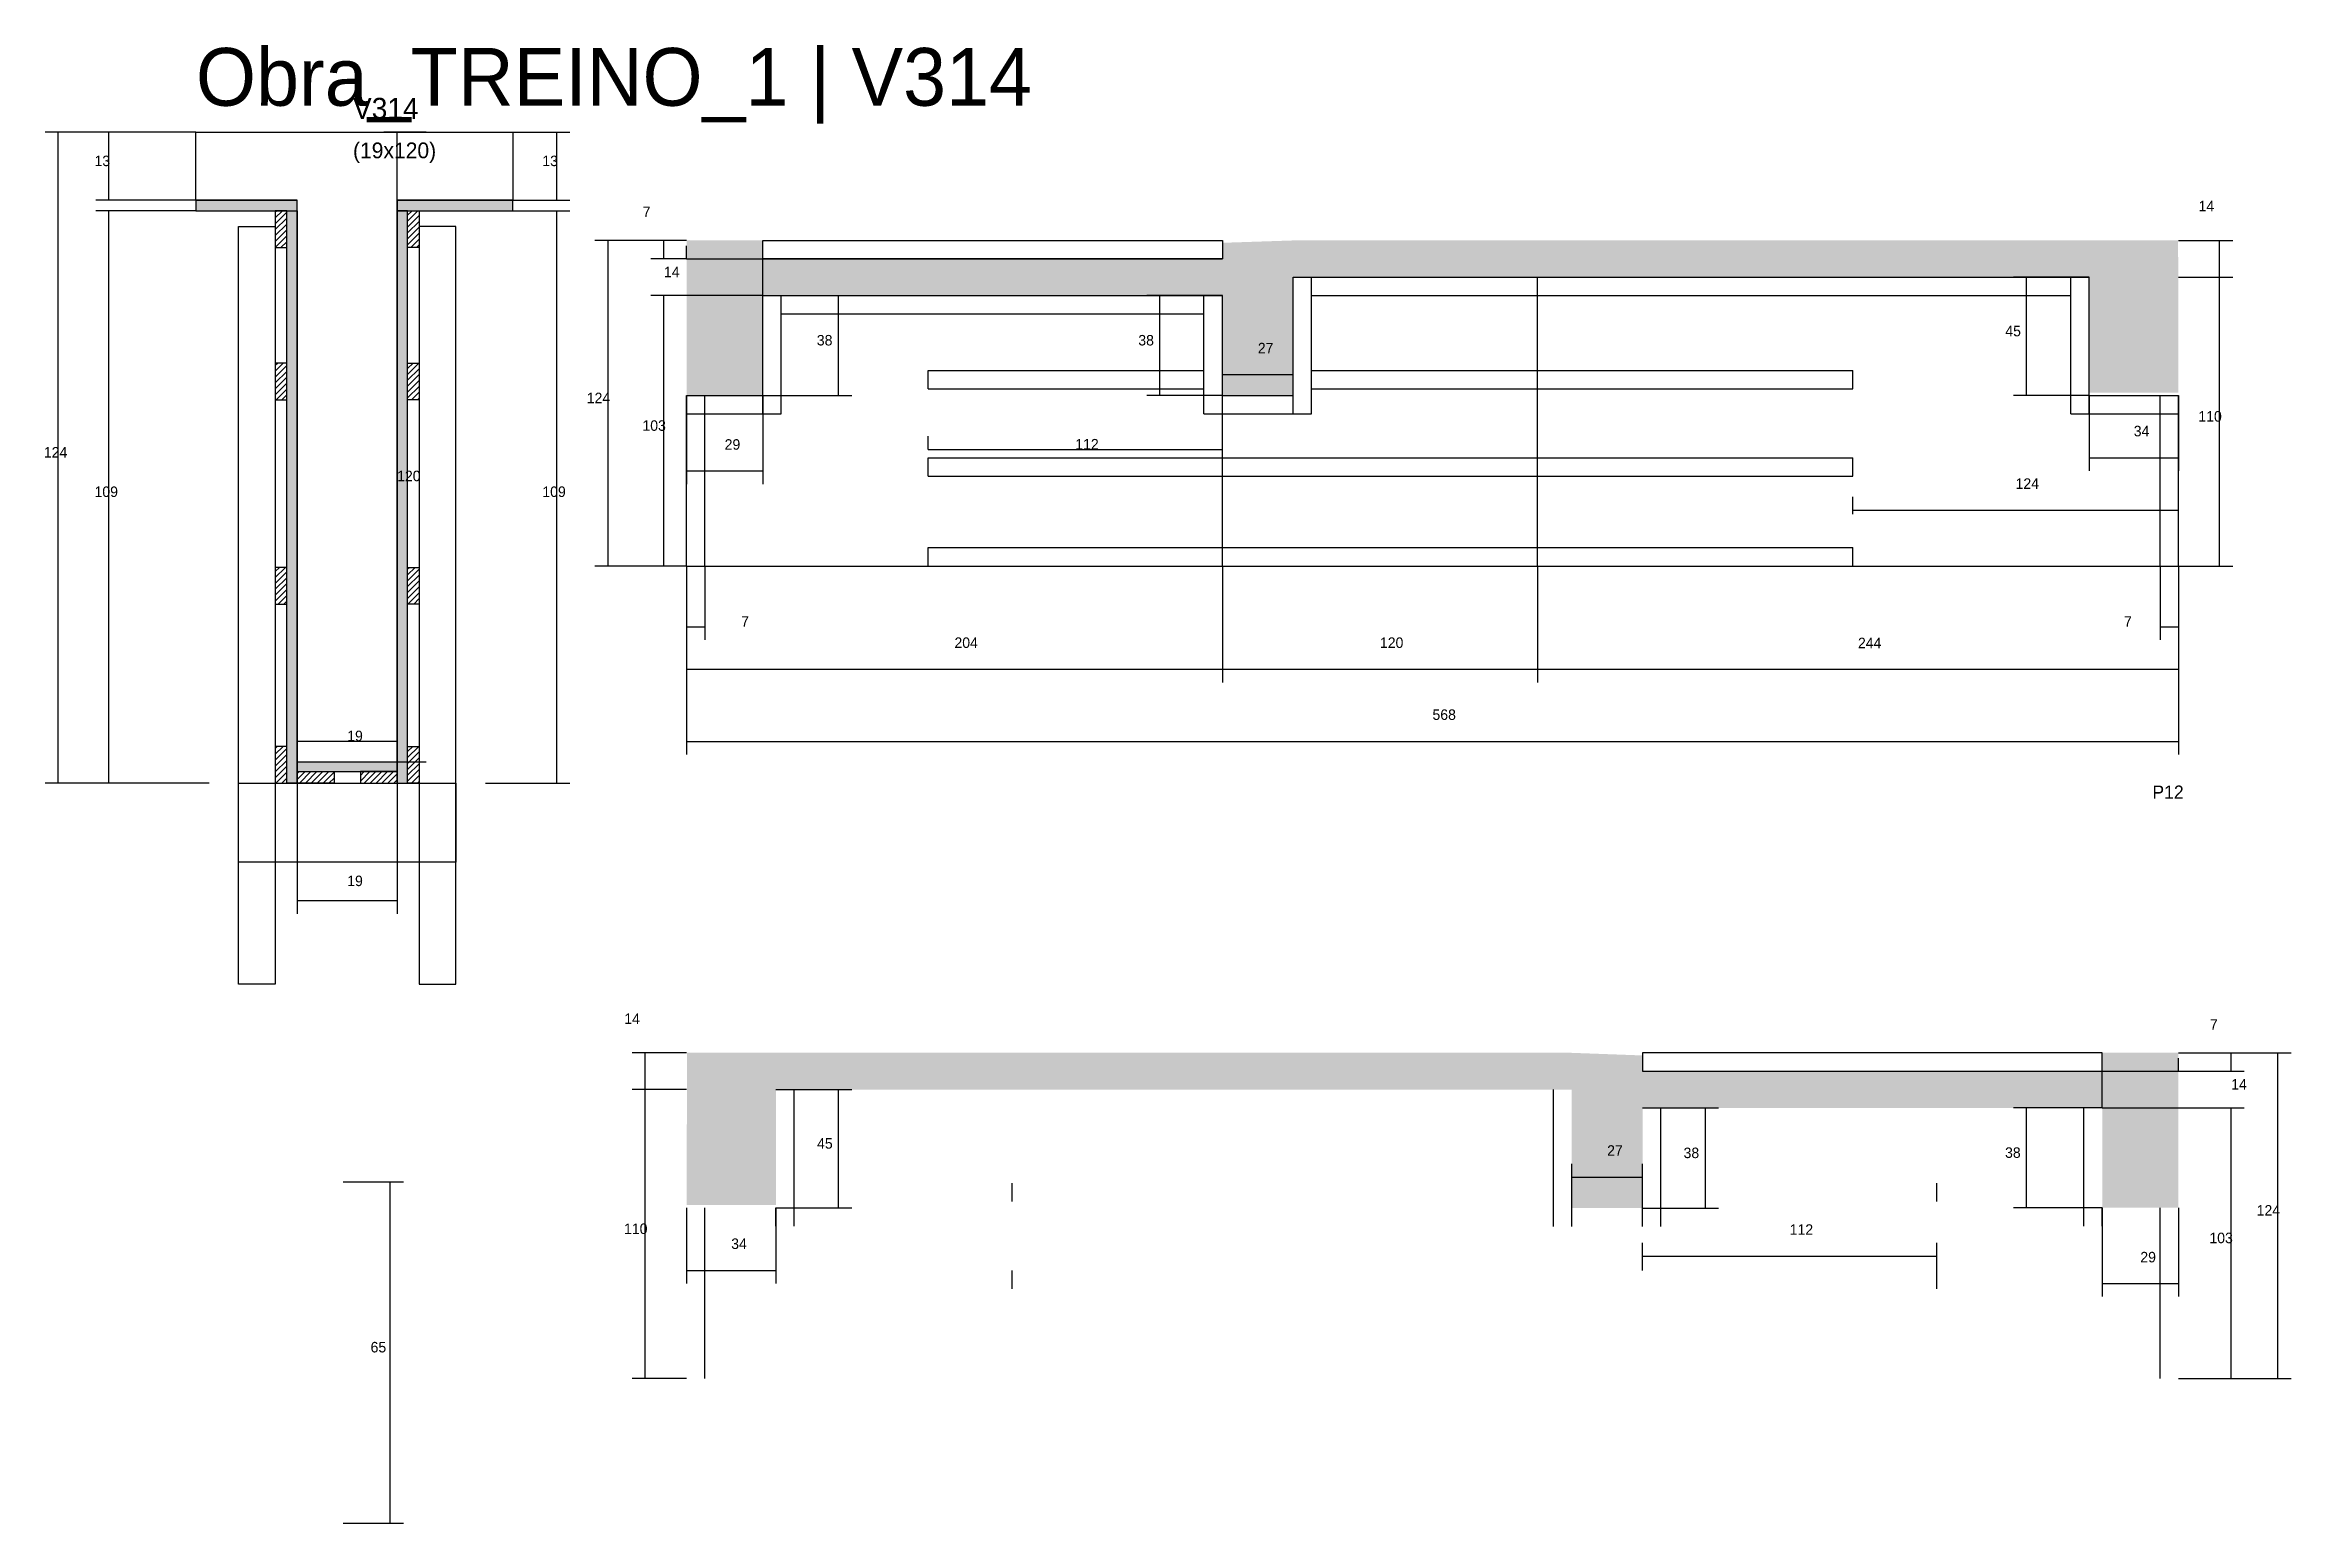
# Model space of a CAD drawing. Header units: metres. Extents: x -41 to 34840, y -36000 to 1848.
# Drawn here: x 8723 to 9578, y -600 to -37 of the extents above; entities that cross this region are included whole.
import ezdxf

# ---------------------------------------------------------------- set-up
doc = ezdxf.new("R2010")
doc.units = ezdxf.units.M
for name, color, linetype in [('CONCRETO', 251, 'Continuous'), ('COTA', 4, 'Continuous'), ('Cota Seção (2x)', 4, 'Continuous'), ('Hachura', 253, 'Continuous'), ('LABEL_ID', 3, 'Continuous'), ('Madeira', 126, 'Continuous'), ('NOMENCLATURA', 7, 'Continuous'), ('Painéis', 200, 'Continuous'), ('SARR_2.2x7', 40, 'Continuous'), ('SARR_3.5x7', 81, 'Continuous'), ('Texto Seção', 7, 'Continuous')]:
    doc.layers.add(name, color=color, linetype=linetype)

msp = doc.modelspace()

# ---------------------------------------------------------------- texts
at = {"layer": 'COTA'}
for s, p in [('13', (8741.4, -83)), ('13', (8911.9, -83)), ('7', (8950.1, -102.4)), ('14', (9542.5, -100.2)), ('14', (8958.2, -125.3)), ('110', (9542.4, -180.3)), ('103', (8950, -183.8)), ('124', (8722.1, -194)), ('109', (8741.4, -209)), ('109', (8911.9, -209)), ('7', (8987.6, -258.4)), ('7', (9514.1, -258.4)), ('120', (9230.8, -266.5)), ('244', (9412.8, -266.6)), ('19', (8837.6, -357.2)), ('14', (8943.1, -409.7)), ('7', (9546.8, -411.9)), ('14', (9554.9, -434.7)), ('110', (8943, -489.7)), ('103', (9546.6, -493.2)), ('65', (8846.5, -534.8))]:
    msp.add_text(s, height=4, dxfattribs=at).set_placement(p)
at = {"layer": 'Cota Seção (2x)'}
for s, p in [('45', (9468.9, -147.8)), ('38', (9016.4, -151.3)), ('38', (9138.8, -151.3)), ('27', (9184.3, -154.3)), ('124', (8928.8, -173.3)), ('29', (8981.3, -191)), ('112', (9114.8, -190.9)), ('34', (9517.8, -185.9)), ('120', (8856.6, -203)), ('124', (9472.8, -205.9)), ('204', (9068.8, -266.5)), ('568', (9250.8, -293.9)), ('19', (8837.6, -302)), ('45', (9016.5, -457.2)), ('27', (9317.3, -459.9)), ('38', (9346.4, -460.8)), ('38', (9468.8, -460.7)), ('124', (9564.6, -482.7)), ('112', (9386.8, -490)), ('34', (8983.8, -495.4)), ('29', (9520.3, -500.5))]:
    msp.add_text(s, height=4, dxfattribs=at).set_placement(p)
at = {"layer": 'LABEL_ID'}
msp.add_text('Obra_TREINO_1 | V314', height=22, dxfattribs=at).set_placement((8780, -60))
at = {"layer": 'NOMENCLATURA'}
msp.add_text('P12', height=5, dxfattribs=at).set_placement((9524.9, -323.9))
at = {"layer": 'Texto Seção'}
for s, height, p in [('V314', 8, (8839.8, -65)), ('(19x120)', 6, (8839.8, -80))]:
    msp.add_text(s, height=height, dxfattribs=at).set_placement(p)

# ---------------------------------------------------------------- hatches: boundary and pattern name
at = {"layer": 'COTA'}
h = msp.add_hatch(dxfattribs=at)
h.set_pattern_fill('AR-CONC', scale=0.03)
h.paths.add_polyline_path([(8995.8, -132.3), (9170.8, -132.3), (9170.8, -132.3), (9170.8, -170.3), (9170.8, -170.3), (9197.8, -170.3), (9197.8, -170.3), (9197.8, -111.3), (9197.8, -111.3), (9170.8, -112.2), (9170.8, -112.2), (9170.8, -118.3), (9170.8, -118.3), (8995.8, -118.3), (8995.8, -118.3), (8995.8, -111.3), (8995.8, -111.3), (8966.8, -111.3), (8966.8, -111.3), (8966.8, -170.3), (8966.8, -170.3), (8995.8, -170.3), (8995.8, -170.3), (8995.8, -132.3)])
h = msp.add_hatch(dxfattribs=at)
h.set_pattern_fill('AR-CONC', scale=0.03)
h.paths.add_polyline_path([(9197.8, -125.3), (9500.8, -125.3), (9500.8, -125.3), (9500.8, -169.3), (9500.8, -169.3), (9534.8, -169.3), (9534.8, -169.3), (9534.7, -111.3), (9534.7, -111.3), (9197.8, -111.3), (9197.8, -111.3), (9197.8, -125.3)])
h = msp.add_hatch(dxfattribs=at)
h.set_pattern_fill('AR-CONC', scale=0.03)
h.paths.add_polyline_path([(9303.8, -434.7), (9000.8, -434.7), (9000.8, -434.7), (9000.8, -478.7), (9000.8, -478.7), (8966.8, -478.7), (8966.8, -478.7), (8967, -420.7), (8967, -420.7), (9303.8, -420.7), (9303.8, -420.7), (9303.8, -434.7)])
h = msp.add_hatch(dxfattribs=at)
h.set_pattern_fill('AR-CONC', scale=0.03)
h.paths.add_polyline_path([(9505.8, -441.7), (9330.8, -441.7), (9330.8, -441.7), (9330.8, -479.8), (9330.8, -479.8), (9303.8, -479.8), (9303.8, -479.8), (9303.8, -420.7), (9303.8, -420.7), (9330.8, -421.7), (9330.8, -421.7), (9330.8, -427.7), (9330.8, -427.7), (9505.8, -427.7), (9505.8, -427.7), (9505.8, -420.7), (9505.8, -420.7), (9534.8, -420.7), (9534.8, -420.7), (9534.8, -479.7), (9534.8, -479.7), (9505.8, -479.7), (9505.8, -479.7), (9505.8, -441.7)])
at = {"layer": 'Hachura'}
h = msp.add_hatch(color=8, dxfattribs=at)
h.dxf.hatch_style = 1
h.paths.add_polyline_path([(8818.6, -100), (8818.6, -96), (8818.6, -96), (8780, -96), (8780, -96), (8780, -100), (8780, -100), (8818.6, -100)])
h = msp.add_hatch(dxfattribs=at)
h.set_pattern_fill('ANSI31', scale=0.5)
h.paths.add_polyline_path([(8810.2, -114), (8814.6, -114), (8814.6, -114), (8814.6, -100), (8814.6, -100), (8810.2, -100), (8810.2, -100), (8810.2, -114)])
h = msp.add_hatch(color=8, dxfattribs=at)
h.dxf.hatch_style = 1
h.paths.add_polyline_path([(8814.6, -100), (8818.6, -100), (8818.6, -100), (8818.6, -318), (8818.6, -318), (8814.6, -318), (8814.6, -318), (8814.6, -100)])
h = msp.add_hatch(color=8, dxfattribs=at)
h.dxf.hatch_style = 1
h.paths.add_polyline_path([(8900.6, -100), (8900.6, -96), (8900.6, -96), (8856.6, -96), (8856.6, -96), (8856.6, -100), (8856.6, -100), (8900.6, -100)])
h = msp.add_hatch(color=8, dxfattribs=at)
h.dxf.hatch_style = 1
h.paths.add_polyline_path([(8860.6, -98), (8856.6, -98), (8856.6, -98), (8856.6, -318), (8856.6, -318), (8860.6, -318), (8860.6, -318), (8860.6, -98)])
h = msp.add_hatch(dxfattribs=at)
h.set_pattern_fill('ANSI31', scale=0.5)
h.paths.add_polyline_path([(8865, -114), (8860.6, -114), (8860.6, -114), (8860.6, -100), (8860.6, -100), (8865, -100), (8865, -100), (8865, -114)])
h = msp.add_hatch(dxfattribs=at)
h.set_pattern_fill('ANSI31', scale=0.5)
h.paths.add_polyline_path([(8810.2, -172), (8814.6, -172), (8814.6, -172), (8814.6, -158), (8814.6, -158), (8810.2, -158), (8810.2, -158), (8810.2, -172)])
h = msp.add_hatch(dxfattribs=at)
h.set_pattern_fill('ANSI31', scale=0.5)
h.paths.add_polyline_path([(8865, -172), (8860.6, -172), (8860.6, -172), (8860.6, -158), (8860.6, -158), (8865, -158), (8865, -158), (8865, -172)])
h = msp.add_hatch(dxfattribs=at)
h.set_pattern_fill('ANSI31', scale=0.5)
h.paths.add_polyline_path([(8810.2, -249.8), (8814.6, -249.8), (8814.6, -249.8), (8814.6, -235.8), (8814.6, -235.8), (8810.2, -235.8), (8810.2, -235.8), (8810.2, -249.8)])
h = msp.add_hatch(dxfattribs=at)
h.set_pattern_fill('ANSI31', scale=0.5)
h.paths.add_polyline_path([(8865, -249.8), (8860.6, -249.8), (8860.6, -249.8), (8860.6, -235.8), (8860.6, -235.8), (8865, -235.8), (8865, -235.8), (8865, -249.8)])
h = msp.add_hatch(dxfattribs=at)
h.set_pattern_fill('ANSI31', scale=0.5)
h.paths.add_polyline_path([(8810.2, -318), (8814.6, -318), (8814.6, -318), (8814.6, -304), (8814.6, -304), (8810.2, -304), (8810.2, -304), (8810.2, -318)])
h = msp.add_hatch(dxfattribs=at)
h.set_pattern_fill('ANSI31', scale=0.5)
h.paths.add_polyline_path([(8865, -318), (8860.6, -318), (8860.6, -318), (8860.6, -304), (8860.6, -304), (8865, -304), (8865, -304), (8865, -318)])
h = msp.add_hatch(color=8, dxfattribs=at)
h.dxf.hatch_style = 1
h.paths.add_polyline_path([(8856.6, -313.6), (8856.6, -310), (8856.6, -310), (8818.6, -310), (8818.6, -310), (8818.6, -313.6), (8818.6, -313.6), (8856.6, -313.6)])
h = msp.add_hatch(dxfattribs=at)
h.set_pattern_fill('ANSI31', scale=0.5)
h.paths.add_polyline_path([(8818.6, -318), (8818.6, -313.6), (8818.6, -313.6), (8832.6, -313.6), (8832.6, -313.6), (8832.6, -318), (8832.6, -318), (8818.6, -318)])
h = msp.add_hatch(dxfattribs=at)
h.set_pattern_fill('ANSI31', scale=0.5)
h.paths.add_polyline_path([(8856.6, -318), (8856.6, -313.6), (8856.6, -313.6), (8842.6, -313.6), (8842.6, -313.6), (8842.6, -318), (8842.6, -318), (8856.6, -318)])

# ---------------------------------------------------------------- linework, layer by layer
at = {"layer": 'CONCRETO'}
msp.add_lwpolyline([(8780, -96), (8780, -70), (8900.6, -70), (8900.6, -96), (8856.6, -96), (8856.6, -310), (8818.6, -310), (8818.6, -96)], close=True, dxfattribs=at)
at = {"layer": 'COTA'}
for p, q in [((8780, -70), (8722.6, -70)), ((8727.6, -318), (8727.6, -70)), ((8780, -70), (8741.9, -70)), ((8746.9, -96), (8746.9, -70)), ((8900.6, -70), (8922.4, -70)), ((8917.4, -96), (8917.4, -70)), ((8780, -96), (8741.9, -96)), ((8780, -100), (8741.9, -100)), ((8746.9, -318), (8746.9, -100)), ((8900.6, -96), (8922.4, -96)), ((8900.6, -100), (8922.4, -100)), ((8917.4, -318), (8917.4, -100)), ((8966.8, -111.3), (8953.2, -111.3)), ((8966.8, -118.3), (8953.2, -118.3)), ((8958.2, -118.3), (8958.2, -111.3)), ((8966.8, -118.3), (8966.8, -113.3)), ((8966.8, -118.3), (8995.8, -118.3)), ((8995.8, -132.3), (8995.8, -113.3)), ((9534.8, -111.3), (9555.5, -111.3)), ((9550.5, -125.3), (9550.5, -111.3)), ((9534.8, -125.3), (9555.5, -125.3)), ((9534.8, -125.3), (9555.5, -125.3)), ((9550.5, -235.3), (9550.5, -125.3)), ((8995.8, -132.3), (8953.2, -132.3)), ((8958.2, -235.3), (8958.2, -132.3)), ((8966.8, -235.3), (8953.2, -235.3)), ((8966.8, -235.3), (8966.8, -263.4)), ((8973.8, -235.3), (8973.8, -263.4)), ((9170.8, -235.3), (9170.8, -279.6)), ((9290.8, -235.3), (9290.8, -279.6)), ((9290.8, -235.3), (9290.8, -279.6)), ((9527.8, -235.3), (9527.8, -263.4)), ((9534.8, -235.3), (9534.8, -279.6)), ((9534.8, -235.3), (9555.5, -235.3)), ((9534.8, -235.3), (9534.8, -263.4)), ((8966.8, -258.4), (8973.8, -258.4)), ((9527.8, -258.4), (9534.8, -258.4)), ((9170.8, -274.6), (9290.8, -274.6)), ((9290.8, -274.6), (9534.8, -274.6)), ((8785, -318), (8722.6, -318)), ((8785, -318), (8741.9, -318)), ((8818.6, -318), (8818.6, -367.7)), ((8856.6, -318), (8856.6, -367.7)), ((8890.2, -318), (8922.4, -318)), ((8818.6, -362.7), (8856.6, -362.7)), ((8966.8, -420.7), (8946.1, -420.7)), ((8951.1, -434.7), (8951.1, -420.7)), ((9505.8, -441.7), (9505.8, -422.7)), ((9534.8, -420.7), (9559.9, -420.7)), ((9534.8, -427.7), (9534.8, -422.7)), ((9554.9, -427.7), (9554.9, -420.7)), ((8966.8, -434.7), (8946.1, -434.7)), ((8966.8, -434.7), (8946.1, -434.7)), ((8951.1, -544.7), (8951.1, -434.7)), ((9505.8, -427.7), (9534.8, -427.7)), ((9534.8, -427.7), (9559.9, -427.7)), ((9505.8, -441.7), (9559.9, -441.7)), ((9554.9, -544.7), (9554.9, -441.7)), ((8836, -469.8), (8859, -469.8)), ((8854, -599.8), (8854, -469.8)), ((8966.8, -544.7), (8946.1, -544.7)), ((9534.8, -544.7), (9559.9, -544.7)), ((8836, -599.8), (8859, -599.8))]:
    msp.add_line(p, q, dxfattribs=at)
at = {"layer": 'Cota Seção (2x)'}
for p, q in [((8867.6, -70), (8851.6, -70)), ((8856.6, -310), (8856.6, -70)), ((8966.8, -111.3), (8931.9, -111.3)), ((8936.9, -235.3), (8936.9, -111.3)), ((9500.8, -125.3), (9472, -125.3)), ((9477, -170.3), (9477, -125.3)), ((8995.8, -132.3), (9029.7, -132.3)), ((9024.7, -170.3), (9024.7, -132.3)), ((9170.8, -132.3), (9142, -132.3)), ((9147, -170.3), (9147, -132.3)), ((9170.8, -170.3), (9170.8, -157.4)), ((9170.8, -162.4), (9197.8, -162.4)), ((9197.8, -170.3), (9197.8, -157.4)), ((8966.8, -170.3), (8966.8, -204.1)), ((8995.8, -170.3), (9029.7, -170.3)), ((8995.8, -170.3), (8995.8, -204.1)), ((9170.8, -170.3), (9142, -170.3)), ((9500.8, -170.3), (9472, -170.3)), ((9500.8, -170.3), (9500.8, -199.1)), ((9534.8, -170.3), (9534.8, -199.1)), ((9058.8, -190.9), (9058.8, -185.9)), ((9170.8, -197.6), (9170.8, -185.9)), ((9058.8, -190.9), (9170.8, -190.9)), ((9500.8, -194.1), (9534.8, -194.1)), ((8966.8, -199.1), (8995.8, -199.1)), ((9410.8, -215.5), (9410.8, -209)), ((9534.8, -215.5), (9534.8, -209)), ((9410.8, -214), (9534.8, -214)), ((8966.8, -235.3), (8931.9, -235.3)), ((8966.8, -235.3), (8966.8, -279.6)), ((8966.8, -235.3), (8966.8, -307.1)), ((9170.8, -235.3), (9170.8, -279.6)), ((9534.8, -235.3), (9534.8, -307.1)), ((8966.8, -274.6), (9170.8, -274.6)), ((8818.6, -318), (8818.6, -297)), ((8856.6, -318), (8856.6, -297)), ((8818.6, -302), (8856.6, -302)), ((8966.8, -302.1), (9534.8, -302.1)), ((8867.6, -310), (8851.6, -310)), ((9534.8, -420.7), (9577.7, -420.7)), ((9572.7, -544.7), (9572.7, -420.7)), ((9000.8, -434.7), (9029.7, -434.7)), ((9024.7, -479.7), (9024.7, -434.7)), ((9330.8, -441.7), (9359.7, -441.7)), ((9354.7, -479.8), (9354.7, -441.7)), ((9505.8, -441.7), (9472, -441.7)), ((9477, -479.7), (9477, -441.7)), ((9303.8, -479.8), (9303.8, -463)), ((9303.8, -468), (9330.8, -468)), ((9330.8, -479.8), (9330.8, -463)), ((8966.8, -479.7), (8966.8, -508.6)), ((9000.8, -479.7), (9029.7, -479.7)), ((9000.8, -479.7), (9000.8, -508.6)), ((9330.8, -479.8), (9359.7, -479.8)), ((9505.8, -479.7), (9472, -479.7)), ((9505.8, -479.7), (9505.8, -513.5)), ((9534.8, -479.7), (9534.8, -513.5)), ((9330.8, -503.6), (9330.8, -493.1)), ((9442.8, -503.6), (9442.8, -493.1)), ((8966.8, -503.6), (9000.8, -503.6)), ((9330.8, -498.1), (9442.8, -498.1)), ((9505.8, -508.5), (9534.8, -508.5)), ((9534.8, -544.7), (9577.7, -544.7))]:
    msp.add_line(p, q, dxfattribs=at)
at = {"layer": 'Madeira'}
for points in [[(8810.2, -114), (8814.6, -114), (8814.6, -100), (8810.2, -100)], [(8865, -114), (8860.6, -114), (8860.6, -100), (8865, -100)], [(8810.2, -172), (8814.6, -172), (8814.6, -158), (8810.2, -158)], [(8865, -172), (8860.6, -172), (8860.6, -158), (8865, -158)], [(8810.2, -249.8), (8814.6, -249.8), (8814.6, -235.8), (8810.2, -235.8)], [(8865, -249.8), (8860.6, -249.8), (8860.6, -235.8), (8865, -235.8)], [(8810.2, -318), (8814.6, -318), (8814.6, -304), (8810.2, -304)], [(8865, -318), (8860.6, -318), (8860.6, -304), (8865, -304)], [(8818.6, -318), (8818.6, -313.6), (8832.6, -313.6), (8832.6, -318)], [(8856.6, -318), (8856.6, -313.6), (8842.6, -313.6), (8842.6, -318)]]:
    msp.add_lwpolyline(points, close=True, dxfattribs=at)
at = {"layer": 'Painéis'}
for p, q in [((8780, -96), (8818.6, -96)), ((8856.6, -96), (8900.6, -96)), ((8995.8, -111.3), (9170.8, -111.3)), ((8995.8, -118.3), (8995.8, -111.3)), ((8995.8, -118.3), (9170.8, -118.3)), ((9197.8, -125.3), (9500.8, -125.3)), ((9197.8, -170.3), (9197.8, -125.3)), ((9290.8, -235.3), (9290.8, -125.3)), ((9500.8, -170.3), (9500.8, -125.3)), ((8995.8, -132.3), (9170.8, -132.3)), ((8995.8, -170.3), (8995.8, -132.3)), ((9170.8, -170.3), (9170.8, -132.3)), ((8966.8, -170.3), (8995.8, -170.3)), ((8966.8, -235.3), (8966.8, -170.3)), ((9170.8, -170.3), (9197.8, -170.3)), ((9170.8, -235.3), (9170.8, -170.3)), ((9500.8, -170.3), (9534.8, -170.3)), ((9534.8, -235.3), (9534.8, -170.3)), ((8966.8, -235.3), (9197.8, -235.3)), ((9197.8, -235.3), (9534.8, -235.3))]:
    msp.add_line(p, q, dxfattribs=at)
for points in [[(8818.6, -100), (8818.6, -96), (8780, -96), (8780, -100)], [(8814.6, -100), (8818.6, -100), (8818.6, -318), (8814.6, -318)], [(8900.6, -100), (8900.6, -96), (8856.6, -96), (8856.6, -100)], [(8860.6, -100), (8856.6, -100), (8856.6, -318), (8860.6, -318)], [(9170.8, -118.3), (8995.8, -118.3), (8995.8, -111.3), (9170.8, -111.3)], [(8856.6, -313.6), (8856.6, -310), (8818.6, -310), (8818.6, -313.6)], [(9330.8, -427.7), (9505.8, -427.7), (9505.8, -420.7), (9330.8, -420.7)]]:
    msp.add_lwpolyline(points, close=True, dxfattribs=at)
at = {"layer": 'SARR_2.2x7'}
for p, q in [((9204.8, -177.3), (9204.8, -125.3)), ((9493.8, -177.3), (9493.8, -125.3)), ((9002.8, -177.3), (9002.8, -132.3)), ((9163.8, -177.3), (9163.8, -132.3)), ((9204.8, -132.3), (9290.8, -132.3)), ((9290.8, -132.3), (9493.8, -132.3)), ((9002.8, -139.3), (9163.8, -139.3)), ((9170.8, -139.3), (9170.8, -139.3)), ((9058.8, -160.8), (9163.8, -160.8)), ((9058.8, -167.8), (9058.8, -160.8)), ((9204.8, -160.8), (9290.8, -160.8)), ((9290.8, -160.8), (9410.8, -160.8)), ((9410.8, -167.8), (9410.8, -160.8)), ((8973.8, -235.3), (8973.8, -170.3)), ((8995.8, -177.3), (8995.8, -170.3)), ((9058.8, -167.8), (9163.8, -167.8)), ((9170.8, -165.8), (9170.8, -165.8)), ((9170.8, -177.3), (9170.8, -170.3)), ((9197.8, -177.3), (9197.8, -170.3)), ((9204.8, -167.8), (9290.8, -167.8)), ((9290.8, -167.8), (9410.8, -167.8)), ((9500.8, -177.3), (9500.8, -170.3)), ((9527.8, -235.3), (9527.8, -170.3)), ((8966.8, -177.3), (8995.8, -177.3)), ((8995.8, -177.3), (9002.8, -177.3)), ((9163.8, -177.3), (9170.8, -177.3)), ((9170.8, -172.8), (9170.8, -172.8)), ((9170.8, -177.3), (9197.8, -177.3)), ((9197.8, -177.3), (9204.8, -177.3)), ((9493.8, -177.3), (9500.8, -177.3)), ((9500.8, -177.3), (9534.8, -177.3)), ((9058.8, -194.1), (9170.8, -194.1)), ((9058.8, -201.1), (9058.8, -194.1)), ((9170.8, -194.1), (9290.8, -194.1)), ((9290.8, -194.1), (9410.8, -194.1)), ((9410.8, -201.1), (9410.8, -194.1)), ((9058.8, -201.1), (9170.8, -201.1)), ((9170.8, -201.1), (9290.8, -201.1)), ((9290.8, -201.1), (9410.8, -201.1)), ((9058.8, -228.3), (9170.8, -228.3)), ((9058.8, -235.3), (9058.8, -228.3)), ((9170.8, -228.3), (9290.8, -228.3)), ((9290.8, -228.3), (9410.8, -228.3)), ((9410.8, -235.3), (9410.8, -228.3)), ((9007.8, -486.7), (9007.8, -434.7)), ((9296.9, -486.8), (9296.9, -434.7)), ((9337.8, -486.8), (9337.8, -441.7)), ((9498.8, -486.7), (9498.8, -441.7)), ((9090.8, -477.3), (9090.8, -470.3)), ((9442.8, -477.3), (9442.8, -470.3)), ((8973.8, -544.7), (8973.8, -479.7)), ((9000.8, -486.7), (9000.8, -479.7)), ((9303.8, -486.8), (9303.8, -479.8)), ((9330.8, -486.8), (9330.8, -479.8)), ((9505.8, -486.7), (9505.8, -479.7)), ((9527.8, -544.7), (9527.8, -479.7)), ((9090.8, -510.6), (9090.8, -503.6)), ((9442.8, -510.6), (9442.8, -503.6))]:
    msp.add_line(p, q, dxfattribs=at)
at = {"layer": 'SARR_3.5x7'}
for points in [[(8796.2, -106), (8810.2, -106), (8810.2, -394.5), (8796.2, -394.5)], [(8879, -106), (8865, -106), (8865, -394.5), (8879, -394.5)], [(8796.2, -318), (8879, -318), (8879, -348.1), (8796.2, -348.1)]]:
    msp.add_lwpolyline(points, close=True, dxfattribs=at)

msp.set_redraw_order([(e.dxf.handle, doc.entitydb.next_handle()) for e in msp.query("TEXT MTEXT ATTDEF DIMENSION ARC_DIMENSION")])  # texts and dimensions are drawn at this point

doc.saveas('drawing.dxf')
